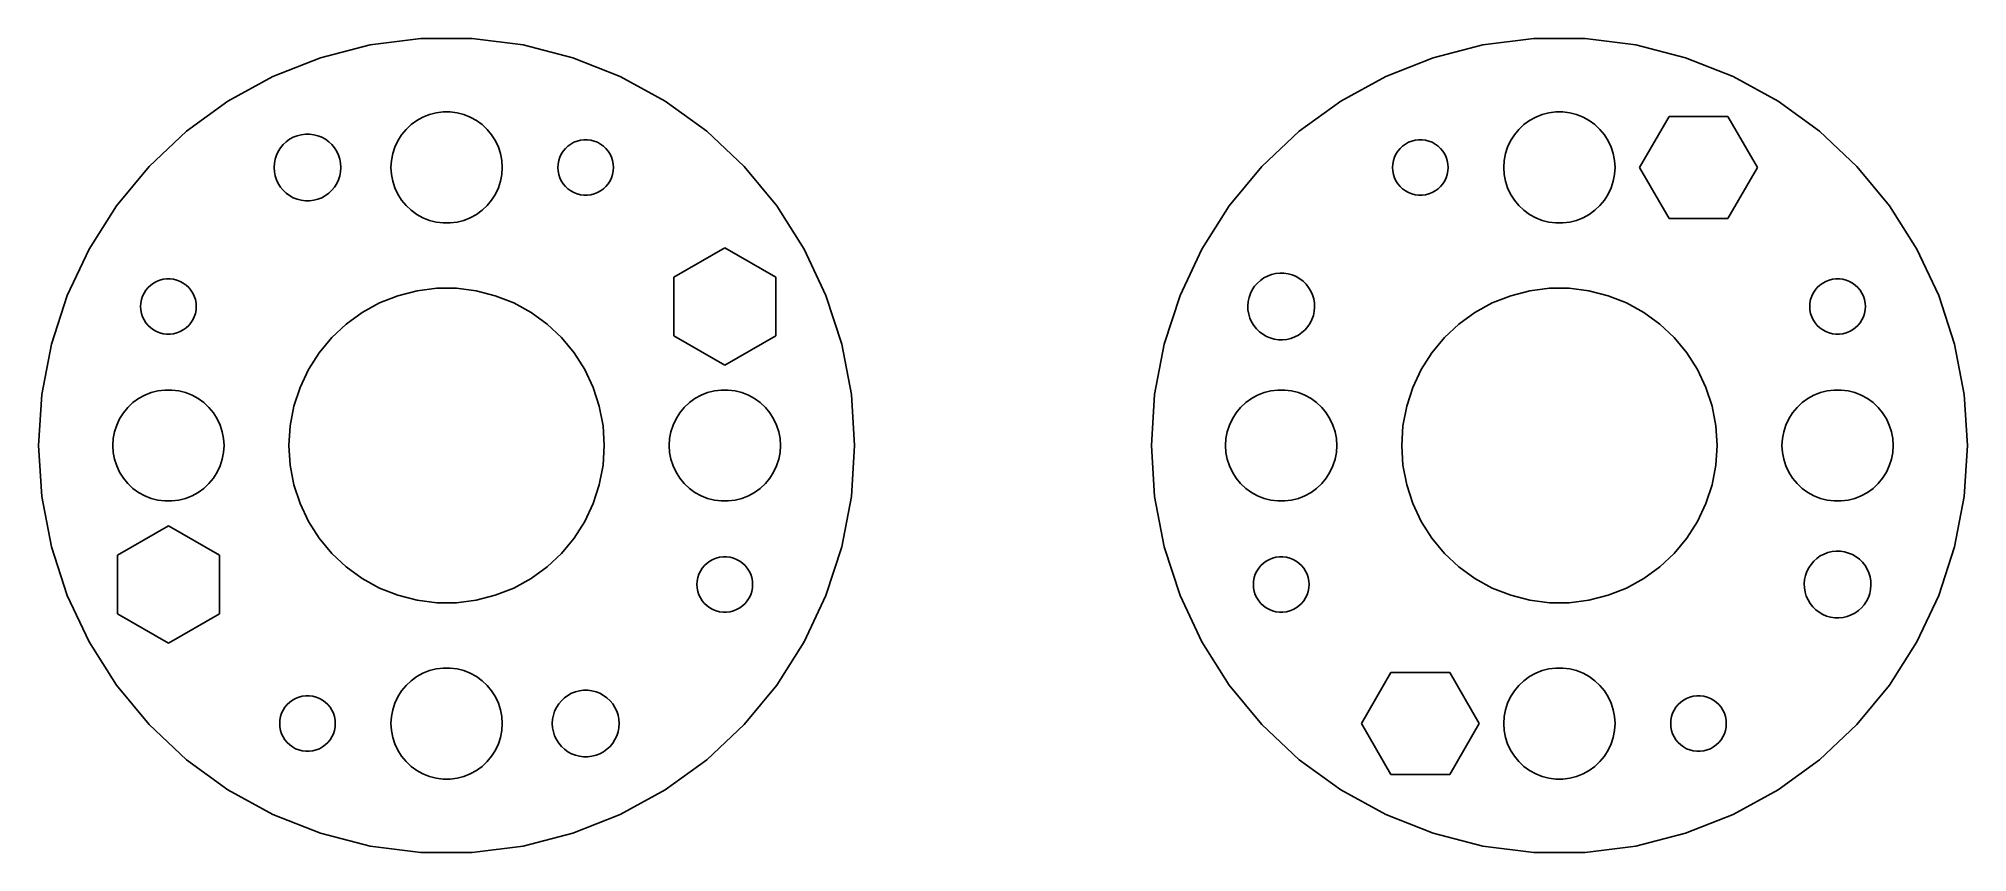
# Model space of a CAD drawing. Header units: metres. Extents: x -22 to 82, y -22 to 22.
import ezdxf

# ---------------------------------------------------------------- set-up
doc = ezdxf.new("R2010")
doc.units = ezdxf.units.M

msp = doc.modelspace()

# ---------------------------------------------------------------- linework, layer by layer
for p, q in [((-1.38138, 21.9566), (-4.12238, 21.6103)), ((1.38138, 21.9566), (-1.38138, 21.9566)), ((4.12238, 21.6103), (1.38138, 21.9566)), ((58.6186, 21.9566), (55.8776, 21.6103)), ((61.3814, 21.9566), (58.6186, 21.9566)), ((64.1224, 21.6103), (61.3814, 21.9566)), ((-6.79837, 20.9232), (-9.36714, 19.9062)), ((-4.12238, 21.6103), (-6.79837, 20.9232)), ((6.79837, 20.9232), (4.12238, 21.6103)), ((9.36714, 19.9062), (6.79837, 20.9232)), ((53.2016, 20.9232), (50.6329, 19.9062)), ((55.8776, 21.6103), (53.2016, 20.9232)), ((66.7984, 20.9232), (64.1224, 21.6103)), ((69.3671, 19.9062), (66.7984, 20.9232)), ((-9.36714, 19.9062), (-11.7882, 18.5752)), ((11.7882, 18.5752), (9.36714, 19.9062)), ((50.6329, 19.9062), (48.2118, 18.5752)), ((71.7882, 18.5752), (69.3671, 19.9062)), ((-11.7882, 18.5752), (-14.0233, 16.9513)), ((-1.60747, 17.533), (-1.27733, 17.7145)), ((-1.27733, 17.7145), (-0.927048, 17.8532)), ((-0.927048, 17.8532), (-0.562134, 17.9469)), ((-0.562134, 17.9469), (-0.18837, 17.9941)), ((-0.18837, 17.9941), (0.18837, 17.9941)), ((0.18837, 17.9941), (0.562134, 17.9469)), ((0.562134, 17.9469), (0.927048, 17.8532)), ((0.927048, 17.8532), (1.27733, 17.7145)), ((1.27733, 17.7145), (1.60747, 17.533)), ((14.0233, 16.9513), (11.7882, 18.5752)), ((48.2118, 18.5752), (45.9767, 16.9513)), ((58.3925, 17.533), (58.7227, 17.7145)), ((58.7227, 17.7145), (59.0729, 17.8532)), ((59.0729, 17.8532), (59.4379, 17.9469)), ((59.4379, 17.9469), (59.8116, 17.9941)), ((59.8116, 17.9941), (60.1884, 17.9941)), ((60.1884, 17.9941), (60.5621, 17.9469)), ((60.5621, 17.9469), (60.927, 17.8532)), ((60.927, 17.8532), (61.2773, 17.7145)), ((61.2773, 17.7145), (61.6075, 17.533)), ((64.3265, 15), (65.9133, 17.7483)), ((65.9133, 17.7483), (69.0867, 17.7483)), ((69.0867, 17.7483), (70.6735, 15)), ((74.0233, 16.9513), (71.7882, 18.5752)), ((-14.0233, 16.9513), (-16.0373, 15.06)), ((-8.26639, 16.6287), (-8.05623, 16.7119)), ((-8.05623, 16.7119), (-7.83728, 16.7681)), ((-7.83728, 16.7681), (-7.61302, 16.7964)), ((-7.61302, 16.7964), (-7.38696, 16.7964)), ((-7.38696, 16.7964), (-7.1627, 16.7681)), ((-7.1627, 16.7681), (-6.94376, 16.7119)), ((-6.94376, 16.7119), (-6.7336, 16.6287)), ((-2.62891, 16.4453), (-2.42705, 16.7634)), ((-2.42705, 16.7634), (-2.1869, 17.0536)), ((-2.1869, 17.0536), (-1.91226, 17.3115)), ((-1.91226, 17.3115), (-1.60747, 17.533)), ((1.60747, 17.533), (1.91226, 17.3115)), ((1.91226, 17.3115), (2.1869, 17.0536)), ((2.1869, 17.0536), (2.42705, 16.7634)), ((2.42705, 16.7634), (2.62891, 16.4453)), ((16.0373, 15.06), (14.0233, 16.9513)), ((45.9767, 16.9513), (43.9627, 15.06)), ((57.3711, 16.4453), (57.5729, 16.7634)), ((57.5729, 16.7634), (57.8131, 17.0536)), ((57.8131, 17.0536), (58.0877, 17.3115)), ((58.0877, 17.3115), (58.3925, 17.533)), ((61.6075, 17.533), (61.9123, 17.3115)), ((61.9123, 17.3115), (62.1869, 17.0536)), ((62.1869, 17.0536), (62.427, 16.7634)), ((62.427, 16.7634), (62.6289, 16.4453)), ((76.0373, 15.06), (74.0233, 16.9513)), ((-9.24344, 15.4476), (-9.17358, 15.6626)), ((-9.17358, 15.6626), (-9.07735, 15.8671)), ((-9.07735, 15.8671), (-8.95622, 16.058)), ((-8.95622, 16.058), (-8.81213, 16.2322)), ((-8.81213, 16.2322), (-8.64735, 16.3869)), ((-8.64735, 16.3869), (-8.46448, 16.5198)), ((-8.46448, 16.5198), (-8.26639, 16.6287)), ((-6.7336, 16.6287), (-6.53551, 16.5198)), ((-6.53551, 16.5198), (-6.35263, 16.3869)), ((-6.35263, 16.3869), (-6.18785, 16.2322)), ((-6.18785, 16.2322), (-6.04376, 16.058)), ((-6.04376, 16.058), (-5.92264, 15.8671)), ((-5.92264, 15.8671), (-5.8264, 15.6626)), ((-5.8264, 15.6626), (-5.75655, 15.4476)), ((-2.97633, 15.376), (-2.90575, 15.7461)), ((-2.90575, 15.7461), (-2.78932, 16.1044)), ((-2.78932, 16.1044), (-2.62891, 16.4453)), ((2.62891, 16.4453), (2.78932, 16.1044)), ((2.78932, 16.1044), (2.90575, 15.7461)), ((2.90575, 15.7461), (2.97633, 15.376)), ((6.10533, 15.5522), (6.18553, 15.7226)), ((6.18553, 15.7226), (6.28647, 15.8817)), ((6.28647, 15.8817), (6.40654, 16.0268)), ((6.40654, 16.0268), (6.54385, 16.1558)), ((6.54385, 16.1558), (6.69626, 16.2665)), ((6.69626, 16.2665), (6.86133, 16.3572)), ((6.86133, 16.3572), (7.03647, 16.4266)), ((7.03647, 16.4266), (7.21892, 16.4734)), ((7.21892, 16.4734), (7.40581, 16.497)), ((7.40581, 16.497), (7.59418, 16.497)), ((7.59418, 16.497), (7.78107, 16.4734)), ((7.78107, 16.4734), (7.96352, 16.4266)), ((7.96352, 16.4266), (8.13866, 16.3572)), ((8.13866, 16.3572), (8.30373, 16.2665)), ((8.30373, 16.2665), (8.45613, 16.1558)), ((8.45613, 16.1558), (8.59344, 16.0268)), ((8.59344, 16.0268), (8.71352, 15.8817)), ((8.71352, 15.8817), (8.81445, 15.7226)), ((8.81445, 15.7226), (8.89465, 15.5522)), ((51.1053, 15.5522), (51.1855, 15.7226)), ((51.1855, 15.7226), (51.2865, 15.8817)), ((51.2865, 15.8817), (51.4065, 16.0268)), ((51.4065, 16.0268), (51.5439, 16.1558)), ((51.5439, 16.1558), (51.6963, 16.2665)), ((51.6963, 16.2665), (51.8613, 16.3572)), ((51.8613, 16.3572), (52.0365, 16.4266)), ((52.0365, 16.4266), (52.2189, 16.4734)), ((52.2189, 16.4734), (52.4058, 16.497)), ((52.4058, 16.497), (52.5942, 16.497)), ((52.5942, 16.497), (52.7811, 16.4734)), ((52.7811, 16.4734), (52.9635, 16.4266)), ((52.9635, 16.4266), (53.1387, 16.3572)), ((53.1387, 16.3572), (53.3037, 16.2665)), ((53.3037, 16.2665), (53.4561, 16.1558)), ((53.4561, 16.1558), (53.5934, 16.0268)), ((53.5934, 16.0268), (53.7135, 15.8817)), ((53.7135, 15.8817), (53.8145, 15.7226)), ((53.8145, 15.7226), (53.8947, 15.5522)), ((57.0237, 15.376), (57.0942, 15.7461)), ((57.0942, 15.7461), (57.2107, 16.1044)), ((57.2107, 16.1044), (57.3711, 16.4453)), ((62.6289, 16.4453), (62.7893, 16.1044)), ((62.7893, 16.1044), (62.9057, 15.7461)), ((62.9057, 15.7461), (62.9763, 15.376)), ((-16.0373, 15.06), (-17.7984, 12.9313)), ((-9.29999, 15), (-9.2858, 15.2256)), ((-9.2858, 14.7744), (-9.29999, 15)), ((-9.2858, 15.2256), (-9.24344, 15.4476)), ((-9.24344, 14.5524), (-9.2858, 14.7744)), ((-5.75655, 15.4476), (-5.71419, 15.2256)), ((-5.71419, 14.7744), (-5.75655, 14.5524)), ((-5.71419, 15.2256), (-5.7, 15)), ((-5.7, 15), (-5.71419, 14.7744)), ((-3, 15), (-2.97633, 15.376)), ((-2.97633, 14.624), (-3, 15)), ((-2.90575, 14.2539), (-2.97633, 14.624)), ((2.97633, 14.624), (2.90575, 14.2539)), ((2.97633, 15.376), (3, 15)), ((3, 15), (2.97633, 14.624)), ((6, 15), (6.01183, 15.188)), ((6.01183, 14.812), (6, 15)), ((6.01183, 15.188), (6.04712, 15.373)), ((6.04712, 14.627), (6.01183, 14.812)), ((6.04712, 15.373), (6.10533, 15.5522)), ((6.10533, 14.4478), (6.04712, 14.627)), ((8.89465, 15.5522), (8.95287, 15.373)), ((8.95287, 14.627), (8.89465, 14.4478)), ((8.95287, 15.373), (8.98816, 15.188)), ((8.98816, 14.812), (8.95287, 14.627)), ((8.98816, 15.188), (9, 15)), ((9, 15), (8.98816, 14.812)), ((17.7984, 12.9313), (16.0373, 15.06)), ((43.9627, 15.06), (42.2016, 12.9313)), ((51, 15), (51.0118, 15.188)), ((51.0118, 14.812), (51, 15)), ((51.0118, 15.188), (51.0471, 15.373)), ((51.0471, 14.627), (51.0118, 14.812)), ((51.0471, 15.373), (51.1053, 15.5522)), ((51.1053, 14.4478), (51.0471, 14.627)), ((53.8947, 15.5522), (53.9529, 15.373)), ((53.9529, 14.627), (53.8947, 14.4478)), ((53.9529, 15.373), (53.9882, 15.188)), ((53.9882, 14.812), (53.9529, 14.627)), ((53.9882, 15.188), (54, 15)), ((54, 15), (53.9882, 14.812)), ((57, 15), (57.0237, 15.376)), ((57.0237, 14.624), (57, 15)), ((57.0942, 14.2539), (57.0237, 14.624)), ((62.9763, 14.624), (62.9057, 14.2539)), ((62.9763, 15.376), (63, 15)), ((63, 15), (62.9763, 14.624)), ((65.9133, 12.2517), (64.3265, 15)), ((70.6735, 15), (69.0867, 12.2517)), ((77.7984, 12.9313), (76.0373, 15.06)), ((-9.17358, 14.3374), (-9.24344, 14.5524)), ((-9.07735, 14.1328), (-9.17358, 14.3374)), ((-8.95622, 13.942), (-9.07735, 14.1328)), ((-8.81213, 13.7678), (-8.95622, 13.942)), ((-8.64735, 13.6131), (-8.81213, 13.7678)), ((-8.46448, 13.4802), (-8.64735, 13.6131)), ((-6.35263, 13.6131), (-6.53551, 13.4802)), ((-6.18785, 13.7678), (-6.35263, 13.6131)), ((-6.04376, 13.942), (-6.18785, 13.7678)), ((-5.92264, 14.1328), (-6.04376, 13.942)), ((-5.8264, 14.3374), (-5.92264, 14.1328)), ((-5.75655, 14.5524), (-5.8264, 14.3374)), ((-2.78932, 13.8956), (-2.90575, 14.2539)), ((-2.62891, 13.5547), (-2.78932, 13.8956)), ((-2.42705, 13.2366), (-2.62891, 13.5547)), ((2.62891, 13.5547), (2.42705, 13.2366)), ((2.78932, 13.8956), (2.62891, 13.5547)), ((2.90575, 14.2539), (2.78932, 13.8956)), ((6.18553, 14.2774), (6.10533, 14.4478)), ((6.28647, 14.1183), (6.18553, 14.2774)), ((6.40654, 13.9732), (6.28647, 14.1183)), ((6.54385, 13.8442), (6.40654, 13.9732)), ((6.69626, 13.7335), (6.54385, 13.8442)), ((6.86133, 13.6427), (6.69626, 13.7335)), ((7.03647, 13.5734), (6.86133, 13.6427)), ((7.21892, 13.5266), (7.03647, 13.5734)), ((7.40581, 13.5029), (7.21892, 13.5266)), ((7.78107, 13.5266), (7.59418, 13.5029)), ((7.96352, 13.5734), (7.78107, 13.5266)), ((8.13866, 13.6427), (7.96352, 13.5734)), ((8.30373, 13.7335), (8.13866, 13.6427)), ((8.45613, 13.8442), (8.30373, 13.7335)), ((8.59344, 13.9732), (8.45613, 13.8442)), ((8.71352, 14.1183), (8.59344, 13.9732)), ((8.81445, 14.2774), (8.71352, 14.1183)), ((8.89465, 14.4478), (8.81445, 14.2774)), ((51.1855, 14.2774), (51.1053, 14.4478)), ((51.2865, 14.1183), (51.1855, 14.2774)), ((51.4065, 13.9732), (51.2865, 14.1183)), ((51.5439, 13.8442), (51.4065, 13.9732)), ((51.6963, 13.7335), (51.5439, 13.8442)), ((51.8613, 13.6427), (51.6963, 13.7335)), ((52.0365, 13.5734), (51.8613, 13.6427)), ((52.2189, 13.5266), (52.0365, 13.5734)), ((52.4058, 13.5029), (52.2189, 13.5266)), ((52.7811, 13.5266), (52.5942, 13.5029)), ((52.9635, 13.5734), (52.7811, 13.5266)), ((53.1387, 13.6427), (52.9635, 13.5734)), ((53.3037, 13.7335), (53.1387, 13.6427)), ((53.4561, 13.8442), (53.3037, 13.7335)), ((53.5934, 13.9732), (53.4561, 13.8442)), ((53.7135, 14.1183), (53.5934, 13.9732)), ((53.8145, 14.2774), (53.7135, 14.1183)), ((53.8947, 14.4478), (53.8145, 14.2774)), ((57.2107, 13.8956), (57.0942, 14.2539)), ((57.3711, 13.5547), (57.2107, 13.8956)), ((57.5729, 13.2366), (57.3711, 13.5547)), ((62.6289, 13.5547), (62.427, 13.2366)), ((62.7893, 13.8956), (62.6289, 13.5547)), ((62.9057, 14.2539), (62.7893, 13.8956)), ((-17.7984, 12.9313), (-19.2787, 10.5986)), ((-8.26639, 13.3713), (-8.46448, 13.4802)), ((-8.05623, 13.2881), (-8.26639, 13.3713)), ((-7.83728, 13.2319), (-8.05623, 13.2881)), ((-7.61302, 13.2036), (-7.83728, 13.2319)), ((-7.38696, 13.2036), (-7.61302, 13.2036)), ((-7.1627, 13.2319), (-7.38696, 13.2036)), ((-6.94376, 13.2881), (-7.1627, 13.2319)), ((-6.7336, 13.3713), (-6.94376, 13.2881)), ((-6.53551, 13.4802), (-6.7336, 13.3713)), ((-2.1869, 12.9464), (-2.42705, 13.2366)), ((-1.91226, 12.6884), (-2.1869, 12.9464)), ((-1.60747, 12.467), (-1.91226, 12.6884)), ((1.91226, 12.6884), (1.60747, 12.467)), ((2.1869, 12.9464), (1.91226, 12.6884)), ((2.42705, 13.2366), (2.1869, 12.9464)), ((7.59418, 13.5029), (7.40581, 13.5029)), ((19.2787, 10.5986), (17.7984, 12.9313)), ((42.2016, 12.9313), (40.7213, 10.5986)), ((52.5942, 13.5029), (52.4058, 13.5029)), ((57.8131, 12.9464), (57.5729, 13.2366)), ((58.0877, 12.6884), (57.8131, 12.9464)), ((58.3925, 12.467), (58.0877, 12.6884)), ((61.9123, 12.6884), (61.6075, 12.467)), ((62.1869, 12.9464), (61.9123, 12.6884)), ((62.427, 13.2366), (62.1869, 12.9464)), ((79.2787, 10.5986), (77.7984, 12.9313)), ((-1.27733, 12.2855), (-1.60747, 12.467)), ((-0.927048, 12.1468), (-1.27733, 12.2855)), ((-0.562134, 12.0531), (-0.927048, 12.1468)), ((-0.18837, 12.0059), (-0.562134, 12.0531)), ((0.18837, 12.0059), (-0.18837, 12.0059)), ((0.562134, 12.0531), (0.18837, 12.0059)), ((0.927048, 12.1468), (0.562134, 12.0531)), ((1.27733, 12.2855), (0.927048, 12.1468)), ((1.60747, 12.467), (1.27733, 12.2855)), ((58.7227, 12.2855), (58.3925, 12.467)), ((59.0729, 12.1468), (58.7227, 12.2855)), ((59.4379, 12.0531), (59.0729, 12.1468)), ((59.8116, 12.0059), (59.4379, 12.0531)), ((60.1884, 12.0059), (59.8116, 12.0059)), ((60.5621, 12.0531), (60.1884, 12.0059)), ((60.927, 12.1468), (60.5621, 12.0531)), ((61.2773, 12.2855), (60.927, 12.1468)), ((61.6075, 12.467), (61.2773, 12.2855)), ((69.0867, 12.2517), (65.9133, 12.2517)), ((-19.2787, 10.5986), (-20.4551, 8.09874)), ((12.2517, 9.08673), (15, 10.6735)), ((15, 10.6735), (17.7483, 9.08675)), ((20.4551, 8.09874), (19.2787, 10.5986)), ((40.7213, 10.5986), (39.5449, 8.09874)), ((80.4551, 8.09874), (79.2787, 10.5986)), ((-16.3145, 8.22263), (-16.2135, 8.38167)), ((-16.2135, 8.38167), (-16.0934, 8.52681)), ((-16.0934, 8.52681), (-15.9561, 8.65576)), ((-15.9561, 8.65576), (-15.8037, 8.76648)), ((-15.8037, 8.76648), (-15.6387, 8.85724)), ((-15.6387, 8.85724), (-15.4635, 8.92657)), ((-15.4635, 8.92657), (-15.2811, 8.97342)), ((-15.2811, 8.97342), (-15.0942, 8.99704)), ((-15.0942, 8.99704), (-14.9058, 8.99704)), ((-14.9058, 8.99704), (-14.7189, 8.97342)), ((-14.7189, 8.97342), (-14.5365, 8.92657)), ((-14.5365, 8.92657), (-14.3613, 8.85724)), ((-14.3613, 8.85724), (-14.1963, 8.76648)), ((-14.1963, 8.76648), (-14.0439, 8.65576)), ((-14.0439, 8.65576), (-13.9065, 8.52681)), ((-13.9065, 8.52681), (-13.7865, 8.38167)), ((-13.7865, 8.38167), (-13.6855, 8.22263)), ((-2.62663, 8.08397), (-1.59273, 8.34944)), ((-1.59273, 8.34944), (-0.533707, 8.48322)), ((-0.533707, 8.48322), (0.533707, 8.48322)), ((0.533707, 8.48322), (1.59273, 8.34944)), ((1.59273, 8.34944), (2.62663, 8.08397)), ((12.2517, 5.91325), (12.2517, 9.08673)), ((17.7483, 9.08675), (17.7483, 5.91325)), ((43.3406, 8.19753), (43.4411, 8.39999)), ((43.4411, 8.39999), (43.5662, 8.58827)), ((43.5662, 8.58827), (43.7139, 8.75938)), ((43.7139, 8.75938), (43.8819, 8.91064)), ((43.8819, 8.91064), (44.0676, 9.03964)), ((44.0676, 9.03964), (44.2679, 9.14438)), ((44.2679, 9.14438), (44.4797, 9.22318)), ((44.4797, 9.22318), (44.6998, 9.27478)), ((44.6998, 9.27478), (44.9246, 9.29842)), ((44.9246, 9.29842), (45.1506, 9.29369)), ((45.1506, 9.29369), (45.3742, 9.26067)), ((45.3742, 9.26067), (45.5919, 9.19987)), ((45.5919, 9.19987), (45.8003, 9.11227)), ((45.8003, 9.11227), (45.9961, 8.99925)), ((45.9961, 8.99925), (46.1761, 8.86258)), ((46.1761, 8.86258), (46.3377, 8.70442)), ((46.3377, 8.70442), (46.4781, 8.52728)), ((46.4781, 8.52728), (46.5952, 8.33392)), ((46.5952, 8.33392), (46.6871, 8.12743)), ((57.3734, 8.08397), (58.4073, 8.34944)), ((58.4073, 8.34944), (59.4663, 8.48322)), ((59.4663, 8.48322), (60.5337, 8.48322)), ((60.5337, 8.48322), (61.5927, 8.34944)), ((61.5927, 8.34944), (62.6266, 8.08397)), ((73.6855, 8.22263), (73.7865, 8.38167)), ((73.7865, 8.38167), (73.9065, 8.52681)), ((73.9065, 8.52681), (74.0439, 8.65576)), ((74.0439, 8.65576), (74.1963, 8.76648)), ((74.1963, 8.76648), (74.3613, 8.85724)), ((74.3613, 8.85724), (74.5365, 8.92657)), ((74.5365, 8.92657), (74.7189, 8.97342)), ((74.7189, 8.97342), (74.9058, 8.99704)), ((74.9058, 8.99704), (75.0942, 8.99704)), ((75.0942, 8.99704), (75.2811, 8.97342)), ((75.2811, 8.97342), (75.4635, 8.92657)), ((75.4635, 8.92657), (75.6387, 8.85724)), ((75.6387, 8.85724), (75.8037, 8.76648)), ((75.8037, 8.76648), (75.9561, 8.65576)), ((75.9561, 8.65576), (76.0934, 8.52681)), ((76.0934, 8.52681), (76.2135, 8.38167)), ((76.2135, 8.38167), (76.3145, 8.22263)), ((-20.4551, 8.09874), (-21.3088, 5.47118)), ((-16.5, 7.5), (-16.4882, 7.68799)), ((-16.4882, 7.312), (-16.5, 7.5)), ((-16.4882, 7.68799), (-16.4529, 7.87303)), ((-16.4529, 7.12695), (-16.4882, 7.312)), ((-16.4529, 7.87303), (-16.3947, 8.05219)), ((-16.3947, 8.05219), (-16.3145, 8.22263)), ((-13.6855, 8.22263), (-13.6053, 8.05219)), ((-13.6053, 8.05219), (-13.5471, 7.87303)), ((-13.5471, 7.87303), (-13.5118, 7.68799)), ((-13.5118, 7.312), (-13.5471, 7.12695)), ((-13.5118, 7.68799), (-13.5, 7.5)), ((-13.5, 7.5), (-13.5118, 7.312)), ((-4.55452, 7.17677), (-3.61911, 7.69102)), ((-3.61911, 7.69102), (-2.62663, 8.08397)), ((2.62663, 8.08397), (3.61911, 7.69102)), ((3.61911, 7.69102), (4.55452, 7.17677)), ((21.3088, 5.47118), (20.4551, 8.09874)), ((39.5449, 8.09874), (38.6912, 5.47118)), ((43.2004, 7.53769), (43.2193, 7.76294)), ((43.2099, 7.31184), (43.2004, 7.53769)), ((43.2476, 7.08896), (43.2099, 7.31184)), ((43.2193, 7.76294), (43.2663, 7.98405)), ((43.2663, 7.98405), (43.3406, 8.19753)), ((46.6871, 8.12743), (46.7524, 7.91103)), ((46.7524, 7.91103), (46.7901, 7.68814)), ((46.7996, 7.4623), (46.7807, 7.23705)), ((46.7901, 7.68814), (46.7996, 7.4623)), ((55.4455, 7.17677), (56.3809, 7.69102)), ((56.3809, 7.69102), (57.3734, 8.08397)), ((62.6266, 8.08397), (63.6191, 7.69102)), ((63.6191, 7.69102), (64.5545, 7.17677)), ((73.5, 7.5), (73.5118, 7.68799)), ((73.5118, 7.312), (73.5, 7.5)), ((73.5118, 7.68799), (73.5471, 7.87303)), ((73.5471, 7.12695), (73.5118, 7.312)), ((73.5471, 7.87303), (73.6053, 8.05219)), ((73.6053, 8.05219), (73.6855, 8.22263)), ((76.3145, 8.22263), (76.3947, 8.05219)), ((76.3947, 8.05219), (76.4529, 7.87303)), ((76.4529, 7.87303), (76.4882, 7.68799)), ((76.4882, 7.312), (76.4529, 7.12695)), ((76.4882, 7.68799), (76.5, 7.5)), ((76.5, 7.5), (76.4882, 7.312)), ((81.3088, 5.47118), (80.4551, 8.09874)), ((-16.3947, 6.9478), (-16.4529, 7.12695)), ((-16.3145, 6.77736), (-16.3947, 6.9478)), ((-16.2135, 6.61832), (-16.3145, 6.77736)), ((-16.0934, 6.47318), (-16.2135, 6.61832)), ((-15.9561, 6.34422), (-16.0934, 6.47318)), ((-15.8037, 6.23351), (-15.9561, 6.34422)), ((-14.0439, 6.34422), (-14.1963, 6.23351)), ((-13.9065, 6.47318), (-14.0439, 6.34422)), ((-13.7865, 6.61832), (-13.9065, 6.47318)), ((-13.6855, 6.77736), (-13.7865, 6.61832)), ((-13.6053, 6.9478), (-13.6855, 6.77736)), ((-13.5471, 7.12695), (-13.6053, 6.9478)), ((-6.19623, 5.81865), (-5.41809, 6.54936)), ((-5.41809, 6.54936), (-4.55452, 7.17677)), ((4.55452, 7.17677), (5.41809, 6.54936)), ((5.41809, 6.54936), (6.19623, 5.81865)), ((43.3129, 6.87256), (43.2476, 7.08896)), ((43.4048, 6.66606), (43.3129, 6.87256)), ((43.5219, 6.4727), (43.4048, 6.66606)), ((43.6623, 6.29556), (43.5219, 6.4727)), ((43.8238, 6.13741), (43.6623, 6.29556)), ((46.286, 6.2406), (46.1181, 6.08934)), ((46.4337, 6.41171), (46.286, 6.2406)), ((46.5588, 6.59999), (46.4337, 6.41171)), ((46.6593, 6.80246), (46.5588, 6.59999)), ((46.7337, 7.01593), (46.6593, 6.80246)), ((46.7807, 7.23705), (46.7337, 7.01593)), ((53.8038, 5.81865), (54.5819, 6.54936)), ((54.5819, 6.54936), (55.4455, 7.17677)), ((64.5545, 7.17677), (65.4181, 6.54936)), ((65.4181, 6.54936), (66.1962, 5.81865)), ((73.6053, 6.9478), (73.5471, 7.12695)), ((73.6855, 6.77736), (73.6053, 6.9478)), ((73.7865, 6.61832), (73.6855, 6.77736)), ((73.9065, 6.47318), (73.7865, 6.61832)), ((74.0439, 6.34422), (73.9065, 6.47318)), ((74.1963, 6.23351), (74.0439, 6.34422)), ((75.9561, 6.34422), (75.8037, 6.23351)), ((76.0934, 6.47318), (75.9561, 6.34422)), ((76.2135, 6.61832), (76.0934, 6.47318)), ((76.3145, 6.77736), (76.2135, 6.61832)), ((76.3947, 6.9478), (76.3145, 6.77736)), ((76.4529, 7.12695), (76.3947, 6.9478)), ((-21.3088, 5.47118), (-21.8265, 2.75732)), ((-15.6387, 6.14275), (-15.8037, 6.23351)), ((-15.4635, 6.07341), (-15.6387, 6.14275)), ((-15.2811, 6.02657), (-15.4635, 6.07341)), ((-15.0942, 6.00294), (-15.2811, 6.02657)), ((-14.9058, 6.00294), (-15.0942, 6.00294)), ((-14.7189, 6.02657), (-14.9058, 6.00294)), ((-14.5365, 6.07341), (-14.7189, 6.02657)), ((-14.3613, 6.14275), (-14.5365, 6.07341)), ((-14.1963, 6.23351), (-14.3613, 6.14275)), ((-6.87663, 4.99617), (-6.19623, 5.81865)), ((6.19623, 5.81865), (6.87663, 4.99617)), ((15, 4.32651), (12.2517, 5.91325)), ((17.7483, 5.91325), (15, 4.32651)), ((21.8265, 2.75732), (21.3088, 5.47118)), ((38.6912, 5.47118), (38.1735, 2.75732)), ((44.0039, 6.00073), (43.8238, 6.13741)), ((44.1996, 5.88771), (44.0039, 6.00073)), ((44.408, 5.80011), (44.1996, 5.88771)), ((44.6257, 5.73933), (44.408, 5.80011)), ((44.8494, 5.7063), (44.6257, 5.73933)), ((45.0754, 5.70157), (44.8494, 5.7063)), ((45.3002, 5.7252), (45.0754, 5.70157)), ((45.5202, 5.77682), (45.3002, 5.7252)), ((45.7321, 5.85561), (45.5202, 5.77682)), ((45.9324, 5.96034), (45.7321, 5.85561)), ((46.1181, 6.08934), (45.9324, 5.96034)), ((53.1234, 4.99617), (53.8038, 5.81865)), ((66.1962, 5.81865), (66.8766, 4.99617)), ((74.3613, 6.14275), (74.1963, 6.23351)), ((74.5365, 6.07341), (74.3613, 6.14275)), ((74.7189, 6.02657), (74.5365, 6.07341)), ((74.9058, 6.00294), (74.7189, 6.02657)), ((75.0942, 6.00294), (74.9058, 6.00294)), ((75.2811, 6.02657), (75.0942, 6.00294)), ((75.4635, 6.07341), (75.2811, 6.02657)), ((75.6387, 6.14275), (75.4635, 6.07341)), ((75.8037, 6.23351), (75.6387, 6.14275)), ((81.8265, 2.75732), (81.3088, 5.47118)), ((-7.44859, 4.09489), (-6.87663, 4.99617)), ((6.87663, 4.99617), (7.44859, 4.09489)), ((52.5514, 4.09489), (53.1234, 4.99617)), ((66.8766, 4.99617), (67.4486, 4.09489)), ((-8.23296, 2.11386), (-7.90309, 3.12904)), ((-7.90309, 3.12904), (-7.44859, 4.09489)), ((7.44859, 4.09489), (7.90309, 3.12904)), ((7.90309, 3.12904), (8.23296, 2.11386)), ((51.767, 2.11386), (52.0969, 3.12904)), ((52.0969, 3.12904), (52.5514, 4.09489)), ((67.4486, 4.09489), (67.9031, 3.12904)), ((67.9031, 3.12904), (68.233, 2.11386)), ((-21.8265, 2.75732), (-22, 0)), ((-17.1869, 2.05363), (-16.9123, 2.31154)), ((-16.9123, 2.31154), (-16.6075, 2.53297)), ((-16.6075, 2.53297), (-16.2773, 2.71448)), ((-16.2773, 2.71448), (-15.927, 2.85316)), ((-15.927, 2.85316), (-15.5621, 2.94685)), ((-15.5621, 2.94685), (-15.1884, 2.99408)), ((-15.1884, 2.99408), (-14.8116, 2.99408)), ((-14.8116, 2.99408), (-14.4379, 2.94685)), ((-14.4379, 2.94685), (-14.0729, 2.85316)), ((-14.0729, 2.85316), (-13.7227, 2.71448)), ((-13.7227, 2.71448), (-13.3925, 2.53297)), ((-13.3925, 2.53297), (-13.0877, 2.31154)), ((-13.0877, 2.31154), (-12.8131, 2.05363)), ((-8.43297, 1.06532), (-8.23296, 2.11386)), ((8.23296, 2.11386), (8.43297, 1.06532)), ((12.8131, 2.05363), (13.0877, 2.31154)), ((13.0877, 2.31154), (13.3925, 2.53297)), ((13.3925, 2.53297), (13.7227, 2.71448)), ((13.7227, 2.71448), (14.0729, 2.85316)), ((14.0729, 2.85316), (14.4379, 2.94685)), ((14.4379, 2.94685), (14.8116, 2.99408)), ((14.8116, 2.99408), (15.1884, 2.99408)), ((15.1884, 2.99408), (15.5621, 2.94685)), ((15.5621, 2.94685), (15.927, 2.85316)), ((15.927, 2.85316), (16.2773, 2.71448)), ((16.2773, 2.71448), (16.6075, 2.53297)), ((16.6075, 2.53297), (16.9123, 2.31154)), ((16.9123, 2.31154), (17.1869, 2.05363)), ((22, 0), (21.8265, 2.75732)), ((38.1735, 2.75732), (38, 0)), ((42.8131, 2.05363), (43.0877, 2.31154)), ((43.0877, 2.31154), (43.3925, 2.53297)), ((43.3925, 2.53297), (43.7227, 2.71448)), ((43.7227, 2.71448), (44.0729, 2.85316)), ((44.0729, 2.85316), (44.4379, 2.94685)), ((44.4379, 2.94685), (44.8116, 2.99408)), ((44.8116, 2.99408), (45.1884, 2.99408)), ((45.1884, 2.99408), (45.5621, 2.94685)), ((45.5621, 2.94685), (45.927, 2.85316)), ((45.927, 2.85316), (46.2773, 2.71448)), ((46.2773, 2.71448), (46.6075, 2.53297)), ((46.6075, 2.53297), (46.9123, 2.31154)), ((46.9123, 2.31154), (47.1869, 2.05363)), ((51.567, 1.06532), (51.767, 2.11386)), ((68.233, 2.11386), (68.433, 1.06532)), ((72.8131, 2.05363), (73.0877, 2.31154)), ((73.0877, 2.31154), (73.3925, 2.53297)), ((73.3925, 2.53297), (73.7227, 2.71448)), ((73.7227, 2.71448), (74.073, 2.85316)), ((74.073, 2.85316), (74.4379, 2.94685)), ((74.4379, 2.94685), (74.8116, 2.99408)), ((74.8116, 2.99408), (75.1884, 2.99408)), ((75.1884, 2.99408), (75.5621, 2.94685)), ((75.5621, 2.94685), (75.927, 2.85316)), ((75.927, 2.85316), (76.2773, 2.71448)), ((76.2773, 2.71448), (76.6075, 2.53297)), ((76.6075, 2.53297), (76.9123, 2.31154)), ((76.9123, 2.31154), (77.1869, 2.05363)), ((82, 0), (81.8265, 2.75732)), ((-17.9057, 0.746063), (-17.7893, 1.10437)), ((-17.7893, 1.10437), (-17.6289, 1.44525)), ((-17.6289, 1.44525), (-17.427, 1.76335)), ((-17.427, 1.76335), (-17.1869, 2.05363)), ((-12.8131, 2.05363), (-12.5729, 1.76335)), ((-12.5729, 1.76335), (-12.3711, 1.44525)), ((-12.3711, 1.44525), (-12.2107, 1.10437)), ((-12.2107, 1.10437), (-12.0942, 0.746063)), ((-8.5, 0), (-8.43297, 1.06532)), ((8.43297, 1.06532), (8.5, 0)), ((12.0942, 0.746063), (12.2107, 1.10437)), ((12.2107, 1.10437), (12.3711, 1.44525)), ((12.3711, 1.44525), (12.5729, 1.76335)), ((12.5729, 1.76335), (12.8131, 2.05363)), ((17.1869, 2.05363), (17.427, 1.76335)), ((17.427, 1.76335), (17.6289, 1.44525)), ((17.6289, 1.44525), (17.7893, 1.10437)), ((17.7893, 1.10437), (17.9057, 0.746063)), ((42.0942, 0.746063), (42.2107, 1.10437)), ((42.2107, 1.10437), (42.3711, 1.44525)), ((42.3711, 1.44525), (42.5729, 1.76335)), ((42.5729, 1.76335), (42.8131, 2.05363)), ((47.1869, 2.05363), (47.427, 1.76335)), ((47.427, 1.76335), (47.6289, 1.44525)), ((47.6289, 1.44525), (47.7893, 1.10437)), ((47.7893, 1.10437), (47.9057, 0.746063)), ((51.5, 0), (51.567, 1.06532)), ((68.433, 1.06532), (68.5, 0)), ((72.0943, 0.746063), (72.2107, 1.10437)), ((72.2107, 1.10437), (72.3711, 1.44525)), ((72.3711, 1.44525), (72.573, 1.76335)), ((72.573, 1.76335), (72.8131, 2.05363)), ((77.1869, 2.05363), (77.427, 1.76335)), ((77.427, 1.76335), (77.6289, 1.44525)), ((77.6289, 1.44525), (77.7893, 1.10437)), ((77.7893, 1.10437), (77.9057, 0.746063)), ((-22, 0), (-21.8265, -2.75732)), ((-18, 0), (-17.9763, 0.375992)), ((-17.9763, -0.375992), (-18, 0)), ((-17.9763, 0.375992), (-17.9057, 0.746063)), ((-12.0942, 0.746063), (-12.0237, 0.375992)), ((-12.0237, 0.375992), (-12, 0)), ((-12, 0), (-12.0237, -0.375992)), ((-8.43297, -1.06532), (-8.5, 0)), ((8.5, 0), (8.43297, -1.06532)), ((12, 0), (12.0237, 0.375992)), ((12.0237, -0.375992), (12, 0)), ((12.0237, 0.375992), (12.0942, 0.746063)), ((17.9057, 0.746063), (17.9763, 0.375992)), ((17.9763, 0.375992), (18, 0)), ((18, 0), (17.9763, -0.375992)), ((21.8265, -2.75732), (22, 0)), ((38, 0), (38.1735, -2.75732)), ((42, 0), (42.0237, 0.375992)), ((42.0237, -0.375992), (42, 0)), ((42.0237, 0.375992), (42.0942, 0.746063)), ((47.9057, 0.746063), (47.9763, 0.375992)), ((47.9763, 0.375992), (48, 0)), ((48, 0), (47.9763, -0.375992)), ((51.567, -1.06532), (51.5, 0)), ((68.5, 0), (68.433, -1.06532)), ((72, 0), (72.0237, 0.375992)), ((72.0237, -0.375992), (72, 0)), ((72.0237, 0.375992), (72.0943, 0.746063)), ((77.9057, 0.746063), (77.9763, 0.375992)), ((77.9763, 0.375992), (78, 0)), ((78, 0), (77.9763, -0.375992)), ((81.8265, -2.75732), (82, 0)), ((-17.9057, -0.746063), (-17.9763, -0.375992)), ((-17.7893, -1.10437), (-17.9057, -0.746063)), ((-12.0942, -0.746063), (-12.2107, -1.10437)), ((-12.0237, -0.375992), (-12.0942, -0.746063)), ((12.0942, -0.746063), (12.0237, -0.375992)), ((12.2107, -1.10437), (12.0942, -0.746063)), ((17.9057, -0.746063), (17.7893, -1.10437)), ((17.9763, -0.375992), (17.9057, -0.746063)), ((42.0942, -0.746063), (42.0237, -0.375992)), ((42.2107, -1.10437), (42.0942, -0.746063)), ((47.9057, -0.746063), (47.7893, -1.10437)), ((47.9763, -0.375992), (47.9057, -0.746063)), ((72.0943, -0.746063), (72.0237, -0.375992)), ((72.2107, -1.10437), (72.0943, -0.746063)), ((77.9057, -0.746063), (77.7893, -1.10437)), ((77.9763, -0.375992), (77.9057, -0.746063)), ((-17.6289, -1.44525), (-17.7893, -1.10437)), ((-17.427, -1.76335), (-17.6289, -1.44525)), ((-17.1869, -2.05363), (-17.427, -1.76335)), ((-16.9123, -2.31154), (-17.1869, -2.05363)), ((-12.8131, -2.05363), (-13.0877, -2.31154)), ((-12.5729, -1.76335), (-12.8131, -2.05363)), ((-12.3711, -1.44525), (-12.5729, -1.76335)), ((-12.2107, -1.10437), (-12.3711, -1.44525)), ((-8.23296, -2.11386), (-8.43297, -1.06532)), ((8.43297, -1.06532), (8.23296, -2.11386)), ((12.3711, -1.44525), (12.2107, -1.10437)), ((12.5729, -1.76335), (12.3711, -1.44525)), ((12.8131, -2.05363), (12.5729, -1.76335)), ((13.0877, -2.31154), (12.8131, -2.05363)), ((17.1869, -2.05363), (16.9123, -2.31154)), ((17.427, -1.76335), (17.1869, -2.05363)), ((17.6289, -1.44525), (17.427, -1.76335)), ((17.7893, -1.10437), (17.6289, -1.44525)), ((42.3711, -1.44525), (42.2107, -1.10437)), ((42.5729, -1.76335), (42.3711, -1.44525)), ((42.8131, -2.05363), (42.5729, -1.76335)), ((43.0877, -2.31154), (42.8131, -2.05363)), ((47.1869, -2.05363), (46.9123, -2.31154)), ((47.427, -1.76335), (47.1869, -2.05363)), ((47.6289, -1.44525), (47.427, -1.76335)), ((47.7893, -1.10437), (47.6289, -1.44525)), ((51.767, -2.11386), (51.567, -1.06532)), ((68.433, -1.06532), (68.233, -2.11386)), ((72.3711, -1.44525), (72.2107, -1.10437)), ((72.573, -1.76335), (72.3711, -1.44525)), ((72.8131, -2.05363), (72.573, -1.76335)), ((73.0877, -2.31154), (72.8131, -2.05363)), ((77.1869, -2.05363), (76.9123, -2.31154)), ((77.427, -1.76335), (77.1869, -2.05363)), ((77.6289, -1.44525), (77.427, -1.76335)), ((77.7893, -1.10437), (77.6289, -1.44525)), ((-21.8265, -2.75732), (-21.3088, -5.47118)), ((-16.6075, -2.53297), (-16.9123, -2.31154)), ((-16.2773, -2.71448), (-16.6075, -2.53297)), ((-15.927, -2.85316), (-16.2773, -2.71448)), ((-15.5621, -2.94685), (-15.927, -2.85316)), ((-15.1884, -2.99408), (-15.5621, -2.94685)), ((-14.8116, -2.99408), (-15.1884, -2.99408)), ((-14.4379, -2.94685), (-14.8116, -2.99408)), ((-14.0729, -2.85316), (-14.4379, -2.94685)), ((-13.7227, -2.71448), (-14.0729, -2.85316)), ((-13.3925, -2.53297), (-13.7227, -2.71448)), ((-13.0877, -2.31154), (-13.3925, -2.53297)), ((-7.90309, -3.12904), (-8.23296, -2.11386)), ((8.23296, -2.11386), (7.90309, -3.12904)), ((13.3925, -2.53297), (13.0877, -2.31154)), ((13.7227, -2.71448), (13.3925, -2.53297)), ((14.0729, -2.85316), (13.7227, -2.71448)), ((14.4379, -2.94685), (14.0729, -2.85316)), ((14.8116, -2.99408), (14.4379, -2.94685)), ((15.1884, -2.99408), (14.8116, -2.99408)), ((15.5621, -2.94685), (15.1884, -2.99408)), ((15.927, -2.85316), (15.5621, -2.94685)), ((16.2773, -2.71448), (15.927, -2.85316)), ((16.6075, -2.53297), (16.2773, -2.71448)), ((16.9123, -2.31154), (16.6075, -2.53297)), ((21.3088, -5.47118), (21.8265, -2.75732)), ((38.1735, -2.75732), (38.6912, -5.47118)), ((43.3925, -2.53297), (43.0877, -2.31154)), ((43.7227, -2.71448), (43.3925, -2.53297)), ((44.0729, -2.85316), (43.7227, -2.71448)), ((44.4379, -2.94685), (44.0729, -2.85316)), ((44.8116, -2.99408), (44.4379, -2.94685)), ((45.1884, -2.99408), (44.8116, -2.99408)), ((45.5621, -2.94685), (45.1884, -2.99408)), ((45.927, -2.85316), (45.5621, -2.94685)), ((46.2773, -2.71448), (45.927, -2.85316)), ((46.6075, -2.53297), (46.2773, -2.71448)), ((46.9123, -2.31154), (46.6075, -2.53297)), ((52.0969, -3.12904), (51.767, -2.11386)), ((68.233, -2.11386), (67.9031, -3.12904)), ((73.3925, -2.53297), (73.0877, -2.31154)), ((73.7227, -2.71448), (73.3925, -2.53297)), ((74.073, -2.85316), (73.7227, -2.71448)), ((74.4379, -2.94685), (74.073, -2.85316)), ((74.8116, -2.99408), (74.4379, -2.94685)), ((75.1884, -2.99408), (74.8116, -2.99408)), ((75.5621, -2.94685), (75.1884, -2.99408)), ((75.927, -2.85316), (75.5621, -2.94685)), ((76.2773, -2.71448), (75.927, -2.85316)), ((76.6075, -2.53297), (76.2773, -2.71448)), ((76.9123, -2.31154), (76.6075, -2.53297)), ((81.3088, -5.47118), (81.8265, -2.75732)), ((-7.44859, -4.09489), (-7.90309, -3.12904)), ((-6.87663, -4.99617), (-7.44859, -4.09489)), ((7.44859, -4.09489), (6.87663, -4.99617)), ((7.90309, -3.12904), (7.44859, -4.09489)), ((52.5514, -4.09489), (52.0969, -3.12904)), ((53.1234, -4.99617), (52.5514, -4.09489)), ((67.4486, -4.09489), (66.8766, -4.99617)), ((67.9031, -3.12904), (67.4486, -4.09489)), ((-17.7483, -5.91325), (-15, -4.32651)), ((-15, -4.32651), (-12.2517, -5.91325)), ((-6.19623, -5.81865), (-6.87663, -4.99617)), ((6.87663, -4.99617), (6.19623, -5.81865)), ((53.8038, -5.81865), (53.1234, -4.99617)), ((66.8766, -4.99617), (66.1962, -5.81865)), ((-21.3088, -5.47118), (-20.4551, -8.09874)), ((-17.7483, -9.08675), (-17.7483, -5.91325)), ((-12.2517, -5.91325), (-12.2517, -9.08673)), ((-5.41809, -6.54936), (-6.19623, -5.81865)), ((6.19623, -5.81865), (5.41809, -6.54936)), ((14.0439, -6.34422), (14.1963, -6.23351)), ((14.1963, -6.23351), (14.3613, -6.14275)), ((14.3613, -6.14275), (14.5365, -6.07341)), ((14.5365, -6.07341), (14.7189, -6.02657)), ((14.7189, -6.02657), (14.9058, -6.00294)), ((14.9058, -6.00294), (15.0942, -6.00294)), ((15.0942, -6.00294), (15.2811, -6.02657)), ((15.2811, -6.02657), (15.4635, -6.07341)), ((15.4635, -6.07341), (15.6387, -6.14275)), ((15.6387, -6.14275), (15.8037, -6.23351)), ((15.8037, -6.23351), (15.9561, -6.34422)), ((20.4551, -8.09874), (21.3088, -5.47118)), ((38.6912, -5.47118), (39.5449, -8.09874)), ((44.0439, -6.34422), (44.1963, -6.23351)), ((44.1963, -6.23351), (44.3613, -6.14275)), ((44.3613, -6.14275), (44.5365, -6.07341)), ((44.5365, -6.07341), (44.7189, -6.02657)), ((44.7189, -6.02657), (44.9058, -6.00294)), ((44.9058, -6.00294), (45.0942, -6.00294)), ((45.0942, -6.00294), (45.2811, -6.02657)), ((45.2811, -6.02657), (45.4635, -6.07341)), ((45.4635, -6.07341), (45.6387, -6.14275)), ((45.6387, -6.14275), (45.8037, -6.23351)), ((45.8037, -6.23351), (45.9561, -6.34422)), ((54.5819, -6.54936), (53.8038, -5.81865)), ((66.1962, -5.81865), (65.4181, -6.54936)), ((73.7139, -6.2406), (73.8819, -6.08934)), ((73.8819, -6.08934), (74.0676, -5.96034)), ((74.0676, -5.96034), (74.2679, -5.85561)), ((74.2679, -5.85561), (74.4797, -5.77682)), ((74.4797, -5.77682), (74.6998, -5.7252)), ((74.6998, -5.7252), (74.9246, -5.70157)), ((74.9246, -5.70157), (75.1506, -5.7063)), ((75.1506, -5.7063), (75.3742, -5.73933)), ((75.3742, -5.73933), (75.5919, -5.80011)), ((75.5919, -5.80011), (75.8003, -5.88771)), ((75.8003, -5.88771), (75.9961, -6.00073)), ((75.9961, -6.00073), (76.1761, -6.13741)), ((76.1761, -6.13741), (76.3377, -6.29556)), ((80.4551, -8.09874), (81.3088, -5.47118)), ((-4.55452, -7.17677), (-5.41809, -6.54936)), ((-3.61911, -7.69102), (-4.55452, -7.17677)), ((4.55452, -7.17677), (3.61911, -7.69102)), ((5.41809, -6.54936), (4.55452, -7.17677)), ((13.5118, -7.312), (13.5471, -7.12695)), ((13.5471, -7.12695), (13.6053, -6.9478)), ((13.6053, -6.9478), (13.6855, -6.77736)), ((13.6855, -6.77736), (13.7865, -6.61832)), ((13.7865, -6.61832), (13.9065, -6.47318)), ((13.9065, -6.47318), (14.0439, -6.34422)), ((15.9561, -6.34422), (16.0934, -6.47318)), ((16.0934, -6.47318), (16.2135, -6.61832)), ((16.2135, -6.61832), (16.3145, -6.77736)), ((16.3145, -6.77736), (16.3947, -6.9478)), ((16.3947, -6.9478), (16.4529, -7.12695)), ((16.4529, -7.12695), (16.4882, -7.312)), ((43.5118, -7.312), (43.5471, -7.12695)), ((43.5471, -7.12695), (43.6053, -6.9478)), ((43.6053, -6.9478), (43.6855, -6.77736)), ((43.6855, -6.77736), (43.7865, -6.61832)), ((43.7865, -6.61832), (43.9065, -6.47318)), ((43.9065, -6.47318), (44.0439, -6.34422)), ((45.9561, -6.34422), (46.0934, -6.47318)), ((46.0934, -6.47318), (46.2135, -6.61832)), ((46.2135, -6.61832), (46.3145, -6.77736)), ((46.3145, -6.77736), (46.3947, -6.9478)), ((46.3947, -6.9478), (46.4529, -7.12695)), ((46.4529, -7.12695), (46.4882, -7.312)), ((55.4455, -7.17677), (54.5819, -6.54936)), ((56.3809, -7.69102), (55.4455, -7.17677)), ((64.5545, -7.17677), (63.6191, -7.69102)), ((65.4181, -6.54936), (64.5545, -7.17677)), ((73.2004, -7.4623), (73.2193, -7.23705)), ((73.2193, -7.23705), (73.2663, -7.01593)), ((73.2663, -7.01593), (73.3406, -6.80246)), ((73.3406, -6.80246), (73.4411, -6.59999)), ((73.4411, -6.59999), (73.5662, -6.41171)), ((73.5662, -6.41171), (73.7139, -6.2406)), ((76.3377, -6.29556), (76.4781, -6.4727)), ((76.4781, -6.4727), (76.5952, -6.66606)), ((76.5952, -6.66606), (76.6871, -6.87256)), ((76.6871, -6.87256), (76.7524, -7.08896)), ((76.7524, -7.08896), (76.7901, -7.31184)), ((-20.4551, -8.09874), (-19.2787, -10.5986)), ((-2.62663, -8.08397), (-3.61911, -7.69102)), ((-1.59273, -8.34944), (-2.62663, -8.08397)), ((2.62663, -8.08397), (1.59273, -8.34944)), ((3.61911, -7.69102), (2.62663, -8.08397)), ((13.5, -7.5), (13.5118, -7.312)), ((13.5118, -7.68799), (13.5, -7.5)), ((13.5471, -7.87303), (13.5118, -7.68799)), ((13.6053, -8.05219), (13.5471, -7.87303)), ((13.6855, -8.22263), (13.6053, -8.05219)), ((13.7865, -8.38167), (13.6855, -8.22263)), ((16.3145, -8.22263), (16.2135, -8.38167)), ((16.3947, -8.05219), (16.3145, -8.22263)), ((16.4529, -7.87303), (16.3947, -8.05219)), ((16.4882, -7.68799), (16.4529, -7.87303)), ((16.4882, -7.312), (16.5, -7.5)), ((16.5, -7.5), (16.4882, -7.68799)), ((19.2787, -10.5986), (20.4551, -8.09874)), ((39.5449, -8.09874), (40.7213, -10.5986)), ((43.5, -7.5), (43.5118, -7.312)), ((43.5118, -7.68799), (43.5, -7.5)), ((43.5471, -7.87303), (43.5118, -7.68799)), ((43.6053, -8.05219), (43.5471, -7.87303)), ((43.6855, -8.22263), (43.6053, -8.05219)), ((43.7865, -8.38167), (43.6855, -8.22263)), ((46.3145, -8.22263), (46.2135, -8.38167)), ((46.3947, -8.05219), (46.3145, -8.22263)), ((46.4529, -7.87303), (46.3947, -8.05219)), ((46.4882, -7.68799), (46.4529, -7.87303)), ((46.4882, -7.312), (46.5, -7.5)), ((46.5, -7.5), (46.4882, -7.68799)), ((57.3734, -8.08397), (56.3809, -7.69102)), ((58.4073, -8.34944), (57.3734, -8.08397)), ((62.6266, -8.08397), (61.5927, -8.34944)), ((63.6191, -7.69102), (62.6266, -8.08397)), ((73.2099, -7.68814), (73.2004, -7.4623)), ((73.2476, -7.91103), (73.2099, -7.68814)), ((73.3129, -8.12743), (73.2476, -7.91103)), ((73.4048, -8.33392), (73.3129, -8.12743)), ((76.6593, -8.19753), (76.5588, -8.39999)), ((76.7337, -7.98405), (76.6593, -8.19753)), ((76.7807, -7.76294), (76.7337, -7.98405)), ((76.7996, -7.53769), (76.7807, -7.76294)), ((76.7901, -7.31184), (76.7996, -7.53769)), ((79.2787, -10.5986), (80.4551, -8.09874)), ((-15, -10.6735), (-17.7483, -9.08675)), ((-12.2517, -9.08673), (-15, -10.6735)), ((-0.533707, -8.48322), (-1.59273, -8.34944)), ((0.533707, -8.48322), (-0.533707, -8.48322)), ((1.59273, -8.34944), (0.533707, -8.48322)), ((13.9065, -8.52681), (13.7865, -8.38167)), ((14.0439, -8.65576), (13.9065, -8.52681)), ((14.1963, -8.76648), (14.0439, -8.65576)), ((14.3613, -8.85724), (14.1963, -8.76648)), ((14.5365, -8.92657), (14.3613, -8.85724)), ((14.7189, -8.97342), (14.5365, -8.92657)), ((14.9058, -8.99704), (14.7189, -8.97342)), ((15.0942, -8.99704), (14.9058, -8.99704)), ((15.2811, -8.97342), (15.0942, -8.99704)), ((15.4635, -8.92657), (15.2811, -8.97342)), ((15.6387, -8.85724), (15.4635, -8.92657)), ((15.8037, -8.76648), (15.6387, -8.85724)), ((15.9561, -8.65576), (15.8037, -8.76648)), ((16.0934, -8.52681), (15.9561, -8.65576)), ((16.2135, -8.38167), (16.0934, -8.52681)), ((43.9065, -8.52681), (43.7865, -8.38167)), ((44.0439, -8.65576), (43.9065, -8.52681)), ((44.1963, -8.76648), (44.0439, -8.65576)), ((44.3613, -8.85724), (44.1963, -8.76648)), ((44.5365, -8.92657), (44.3613, -8.85724)), ((44.7189, -8.97342), (44.5365, -8.92657)), ((44.9058, -8.99704), (44.7189, -8.97342)), ((45.0942, -8.99704), (44.9058, -8.99704)), ((45.2811, -8.97342), (45.0942, -8.99704)), ((45.4635, -8.92657), (45.2811, -8.97342)), ((45.6387, -8.85724), (45.4635, -8.92657)), ((45.8037, -8.76648), (45.6387, -8.85724)), ((45.9561, -8.65576), (45.8037, -8.76648)), ((46.0934, -8.52681), (45.9561, -8.65576)), ((46.2135, -8.38167), (46.0934, -8.52681)), ((59.4663, -8.48322), (58.4073, -8.34944)), ((60.5337, -8.48322), (59.4663, -8.48322)), ((61.5927, -8.34944), (60.5337, -8.48322)), ((73.5219, -8.52728), (73.4048, -8.33392)), ((73.6623, -8.70442), (73.5219, -8.52728)), ((73.8238, -8.86258), (73.6623, -8.70442)), ((74.0039, -8.99925), (73.8238, -8.86258)), ((74.1996, -9.11227), (74.0039, -8.99925)), ((74.408, -9.19987), (74.1996, -9.11227)), ((74.6257, -9.26067), (74.408, -9.19987)), ((74.8494, -9.29369), (74.6257, -9.26067)), ((75.0754, -9.29842), (74.8494, -9.29369)), ((75.3002, -9.27478), (75.0754, -9.29842)), ((75.5202, -9.22318), (75.3002, -9.27478)), ((75.7321, -9.14438), (75.5202, -9.22318)), ((75.9324, -9.03964), (75.7321, -9.14438)), ((76.1181, -8.91064), (75.9324, -9.03964)), ((76.286, -8.75938), (76.1181, -8.91064)), ((76.4337, -8.58827), (76.286, -8.75938)), ((76.5588, -8.39999), (76.4337, -8.58827)), ((-19.2787, -10.5986), (-17.7984, -12.9313)), ((17.7984, -12.9313), (19.2787, -10.5986)), ((40.7213, -10.5986), (42.2016, -12.9313)), ((77.7984, -12.9313), (79.2787, -10.5986)), ((-1.91226, -12.6884), (-1.60747, -12.467)), ((-1.60747, -12.467), (-1.27733, -12.2855)), ((-1.27733, -12.2855), (-0.927048, -12.1468)), ((-0.927048, -12.1468), (-0.562134, -12.0531)), ((-0.562134, -12.0531), (-0.18837, -12.0059)), ((-0.18837, -12.0059), (0.18837, -12.0059)), ((0.18837, -12.0059), (0.562134, -12.0531)), ((0.562134, -12.0531), (0.927048, -12.1468)), ((0.927048, -12.1468), (1.27733, -12.2855)), ((1.27733, -12.2855), (1.60747, -12.467)), ((1.60747, -12.467), (1.91226, -12.6884)), ((49.3265, -15), (50.9133, -12.2517)), ((50.9133, -12.2517), (54.0867, -12.2517)), ((54.0867, -12.2517), (55.6735, -15)), ((58.0877, -12.6884), (58.3925, -12.467)), ((58.3925, -12.467), (58.7227, -12.2855)), ((58.7227, -12.2855), (59.0729, -12.1468)), ((59.0729, -12.1468), (59.4379, -12.0531)), ((59.4379, -12.0531), (59.8116, -12.0059)), ((59.8116, -12.0059), (60.1884, -12.0059)), ((60.1884, -12.0059), (60.5621, -12.0531)), ((60.5621, -12.0531), (60.927, -12.1468)), ((60.927, -12.1468), (61.2773, -12.2855)), ((61.2773, -12.2855), (61.6075, -12.467)), ((61.6075, -12.467), (61.9123, -12.6884)), ((-17.7984, -12.9313), (-16.0373, -15.06)), ((-7.78107, -13.5266), (-7.59418, -13.5029)), ((-7.59418, -13.5029), (-7.40581, -13.5029)), ((-7.40581, -13.5029), (-7.21892, -13.5266)), ((-2.62891, -13.5547), (-2.42705, -13.2366)), ((-2.42705, -13.2366), (-2.1869, -12.9464)), ((-2.1869, -12.9464), (-1.91226, -12.6884)), ((1.91226, -12.6884), (2.1869, -12.9464)), ((2.1869, -12.9464), (2.42705, -13.2366)), ((2.42705, -13.2366), (2.62891, -13.5547)), ((6.35263, -13.6131), (6.53551, -13.4802)), ((6.53551, -13.4802), (6.7336, -13.3713)), ((6.7336, -13.3713), (6.94376, -13.2881)), ((6.94376, -13.2881), (7.1627, -13.2319)), ((7.1627, -13.2319), (7.38696, -13.2036)), ((7.38696, -13.2036), (7.61302, -13.2036)), ((7.61302, -13.2036), (7.83728, -13.2319)), ((7.83728, -13.2319), (8.05623, -13.2881)), ((8.05623, -13.2881), (8.26639, -13.3713)), ((8.26639, -13.3713), (8.46448, -13.4802)), ((8.46448, -13.4802), (8.64735, -13.6131)), ((16.0373, -15.06), (17.7984, -12.9313)), ((42.2016, -12.9313), (43.9627, -15.06)), ((57.3711, -13.5547), (57.5729, -13.2366)), ((57.5729, -13.2366), (57.8131, -12.9464)), ((57.8131, -12.9464), (58.0877, -12.6884)), ((61.9123, -12.6884), (62.1869, -12.9464)), ((62.1869, -12.9464), (62.427, -13.2366)), ((62.427, -13.2366), (62.6289, -13.5547)), ((67.2189, -13.5266), (67.4058, -13.5029)), ((67.4058, -13.5029), (67.5942, -13.5029)), ((67.5942, -13.5029), (67.7811, -13.5266)), ((76.0373, -15.06), (77.7984, -12.9313)), ((-8.95287, -14.627), (-8.89465, -14.4478)), ((-8.89465, -14.4478), (-8.81445, -14.2774)), ((-8.81445, -14.2774), (-8.71352, -14.1183)), ((-8.71352, -14.1183), (-8.59344, -13.9732)), ((-8.59344, -13.9732), (-8.45613, -13.8442)), ((-8.45613, -13.8442), (-8.30373, -13.7335)), ((-8.30373, -13.7335), (-8.13866, -13.6427)), ((-8.13866, -13.6427), (-7.96352, -13.5734)), ((-7.96352, -13.5734), (-7.78107, -13.5266)), ((-7.21892, -13.5266), (-7.03647, -13.5734)), ((-7.03647, -13.5734), (-6.86133, -13.6427)), ((-6.86133, -13.6427), (-6.69626, -13.7335)), ((-6.69626, -13.7335), (-6.54385, -13.8442)), ((-6.54385, -13.8442), (-6.40654, -13.9732)), ((-6.40654, -13.9732), (-6.28647, -14.1183)), ((-6.28647, -14.1183), (-6.18553, -14.2774)), ((-6.18553, -14.2774), (-6.10533, -14.4478)), ((-6.10533, -14.4478), (-6.04712, -14.627)), ((-2.97633, -14.624), (-2.90575, -14.2539)), ((-2.90575, -14.2539), (-2.78932, -13.8956)), ((-2.78932, -13.8956), (-2.62891, -13.5547)), ((2.62891, -13.5547), (2.78932, -13.8956)), ((2.78932, -13.8956), (2.90575, -14.2539)), ((2.90575, -14.2539), (2.97633, -14.624)), ((5.71419, -14.7744), (5.75655, -14.5524)), ((5.75655, -14.5524), (5.8264, -14.3374)), ((5.8264, -14.3374), (5.92264, -14.1328)), ((5.92264, -14.1328), (6.04376, -13.942)), ((6.04376, -13.942), (6.18785, -13.7678)), ((6.18785, -13.7678), (6.35263, -13.6131)), ((8.64735, -13.6131), (8.81213, -13.7678)), ((8.81213, -13.7678), (8.95622, -13.942)), ((8.95622, -13.942), (9.07735, -14.1328)), ((9.07735, -14.1328), (9.17358, -14.3374)), ((9.17358, -14.3374), (9.24344, -14.5524)), ((9.24344, -14.5524), (9.2858, -14.7744)), ((57.0237, -14.624), (57.0942, -14.2539)), ((57.0942, -14.2539), (57.2107, -13.8956)), ((57.2107, -13.8956), (57.3711, -13.5547)), ((62.6289, -13.5547), (62.7893, -13.8956)), ((62.7893, -13.8956), (62.9057, -14.2539)), ((62.9057, -14.2539), (62.9763, -14.624)), ((66.0471, -14.627), (66.1053, -14.4478)), ((66.1053, -14.4478), (66.1855, -14.2774)), ((66.1855, -14.2774), (66.2865, -14.1183)), ((66.2865, -14.1183), (66.4065, -13.9732)), ((66.4065, -13.9732), (66.5439, -13.8442)), ((66.5439, -13.8442), (66.6963, -13.7335)), ((66.6963, -13.7335), (66.8613, -13.6427)), ((66.8613, -13.6427), (67.0365, -13.5734)), ((67.0365, -13.5734), (67.2189, -13.5266)), ((67.7811, -13.5266), (67.9635, -13.5734)), ((67.9635, -13.5734), (68.1387, -13.6427)), ((68.1387, -13.6427), (68.3037, -13.7335)), ((68.3037, -13.7335), (68.4561, -13.8442)), ((68.4561, -13.8442), (68.5934, -13.9732)), ((68.5934, -13.9732), (68.7135, -14.1183)), ((68.7135, -14.1183), (68.8145, -14.2774)), ((68.8145, -14.2774), (68.8947, -14.4478)), ((68.8947, -14.4478), (68.9529, -14.627)), ((-16.0373, -15.06), (-14.0233, -16.9513)), ((-9, -15), (-8.98816, -14.812)), ((-8.98816, -15.188), (-9, -15)), ((-8.98816, -14.812), (-8.95287, -14.627)), ((-8.95287, -15.373), (-8.98816, -15.188)), ((-8.89465, -15.5522), (-8.95287, -15.373)), ((-8.81445, -15.7226), (-8.89465, -15.5522)), ((-6.10533, -15.5522), (-6.18553, -15.7226)), ((-6.04712, -15.373), (-6.10533, -15.5522)), ((-6.04712, -14.627), (-6.01183, -14.812)), ((-6.01183, -15.188), (-6.04712, -15.373)), ((-6.01183, -14.812), (-6, -15)), ((-6, -15), (-6.01183, -15.188)), ((-3, -15), (-2.97633, -14.624)), ((-2.97633, -15.376), (-3, -15)), ((-2.90575, -15.7461), (-2.97633, -15.376)), ((2.97633, -15.376), (2.90575, -15.7461)), ((2.97633, -14.624), (3, -15)), ((3, -15), (2.97633, -15.376)), ((5.7, -15), (5.71419, -14.7744)), ((5.71419, -15.2256), (5.7, -15)), ((5.75655, -15.4476), (5.71419, -15.2256)), ((5.8264, -15.6626), (5.75655, -15.4476)), ((9.24344, -15.4476), (9.17358, -15.6626)), ((9.2858, -15.2256), (9.24344, -15.4476)), ((9.2858, -14.7744), (9.29999, -15)), ((9.29999, -15), (9.2858, -15.2256)), ((14.0233, -16.9513), (16.0373, -15.06)), ((43.9627, -15.06), (45.9767, -16.9513)), ((50.9133, -17.7483), (49.3265, -15)), ((55.6735, -15), (54.0867, -17.7483)), ((57, -15), (57.0237, -14.624)), ((57.0237, -15.376), (57, -15)), ((57.0942, -15.7461), (57.0237, -15.376)), ((62.9763, -15.376), (62.9057, -15.7461)), ((62.9763, -14.624), (63, -15)), ((63, -15), (62.9763, -15.376)), ((66, -15), (66.0118, -14.812)), ((66.0118, -15.188), (66, -15)), ((66.0118, -14.812), (66.0471, -14.627)), ((66.0471, -15.373), (66.0118, -15.188)), ((66.1053, -15.5522), (66.0471, -15.373)), ((66.1855, -15.7226), (66.1053, -15.5522)), ((68.8947, -15.5522), (68.8145, -15.7226)), ((68.9529, -15.373), (68.8947, -15.5522)), ((68.9529, -14.627), (68.9882, -14.812)), ((68.9882, -15.188), (68.9529, -15.373)), ((68.9882, -14.812), (69, -15)), ((69, -15), (68.9882, -15.188)), ((74.0233, -16.9513), (76.0373, -15.06)), ((-8.71352, -15.8817), (-8.81445, -15.7226)), ((-8.59344, -16.0268), (-8.71352, -15.8817)), ((-8.45613, -16.1558), (-8.59344, -16.0268)), ((-8.30373, -16.2665), (-8.45613, -16.1558)), ((-8.13866, -16.3572), (-8.30373, -16.2665)), ((-7.96352, -16.4266), (-8.13866, -16.3572)), ((-7.78107, -16.4734), (-7.96352, -16.4266)), ((-7.59418, -16.497), (-7.78107, -16.4734)), ((-7.40581, -16.497), (-7.59418, -16.497)), ((-7.21892, -16.4734), (-7.40581, -16.497)), ((-7.03647, -16.4266), (-7.21892, -16.4734)), ((-6.86133, -16.3572), (-7.03647, -16.4266)), ((-6.69626, -16.2665), (-6.86133, -16.3572)), ((-6.54385, -16.1558), (-6.69626, -16.2665)), ((-6.40654, -16.0268), (-6.54385, -16.1558)), ((-6.28647, -15.8817), (-6.40654, -16.0268)), ((-6.18553, -15.7226), (-6.28647, -15.8817)), ((-2.78932, -16.1044), (-2.90575, -15.7461)), ((-2.62891, -16.4453), (-2.78932, -16.1044)), ((-2.42705, -16.7634), (-2.62891, -16.4453)), ((2.62891, -16.4453), (2.42705, -16.7634)), ((2.78932, -16.1044), (2.62891, -16.4453)), ((2.90575, -15.7461), (2.78932, -16.1044)), ((5.92264, -15.8671), (5.8264, -15.6626)), ((6.04376, -16.058), (5.92264, -15.8671)), ((6.18785, -16.2322), (6.04376, -16.058)), ((6.35263, -16.3869), (6.18785, -16.2322)), ((6.53551, -16.5198), (6.35263, -16.3869)), ((6.7336, -16.6287), (6.53551, -16.5198)), ((6.94376, -16.7119), (6.7336, -16.6287)), ((8.26639, -16.6287), (8.05623, -16.7119)), ((8.46448, -16.5198), (8.26639, -16.6287)), ((8.64735, -16.3869), (8.46448, -16.5198)), ((8.81213, -16.2322), (8.64735, -16.3869)), ((8.95622, -16.058), (8.81213, -16.2322)), ((9.07735, -15.8671), (8.95622, -16.058)), ((9.17358, -15.6626), (9.07735, -15.8671)), ((57.2107, -16.1044), (57.0942, -15.7461)), ((57.3711, -16.4453), (57.2107, -16.1044)), ((57.5729, -16.7634), (57.3711, -16.4453)), ((62.6289, -16.4453), (62.427, -16.7634)), ((62.7893, -16.1044), (62.6289, -16.4453)), ((62.9057, -15.7461), (62.7893, -16.1044)), ((66.2865, -15.8817), (66.1855, -15.7226)), ((66.4065, -16.0268), (66.2865, -15.8817)), ((66.5439, -16.1558), (66.4065, -16.0268)), ((66.6963, -16.2665), (66.5439, -16.1558)), ((66.8613, -16.3572), (66.6963, -16.2665)), ((67.0365, -16.4266), (66.8613, -16.3572)), ((67.2189, -16.4734), (67.0365, -16.4266)), ((67.4058, -16.497), (67.2189, -16.4734)), ((67.5942, -16.497), (67.4058, -16.497)), ((67.7811, -16.4734), (67.5942, -16.497)), ((67.9635, -16.4266), (67.7811, -16.4734)), ((68.1387, -16.3572), (67.9635, -16.4266)), ((68.3037, -16.2665), (68.1387, -16.3572)), ((68.4561, -16.1558), (68.3037, -16.2665)), ((68.5934, -16.0268), (68.4561, -16.1558)), ((68.7135, -15.8817), (68.5934, -16.0268)), ((68.8145, -15.7226), (68.7135, -15.8817)), ((-14.0233, -16.9513), (-11.7882, -18.5752)), ((-2.1869, -17.0536), (-2.42705, -16.7634)), ((-1.91226, -17.3115), (-2.1869, -17.0536)), ((-1.60747, -17.533), (-1.91226, -17.3115)), ((-1.27733, -17.7145), (-1.60747, -17.533)), ((1.60747, -17.533), (1.27733, -17.7145)), ((1.91226, -17.3115), (1.60747, -17.533)), ((2.1869, -17.0536), (1.91226, -17.3115)), ((2.42705, -16.7634), (2.1869, -17.0536)), ((7.1627, -16.7681), (6.94376, -16.7119)), ((7.38696, -16.7964), (7.1627, -16.7681)), ((7.61302, -16.7964), (7.38696, -16.7964)), ((7.83728, -16.7681), (7.61302, -16.7964)), ((8.05623, -16.7119), (7.83728, -16.7681)), ((11.7882, -18.5752), (14.0233, -16.9513)), ((45.9767, -16.9513), (48.2118, -18.5752)), ((57.8131, -17.0536), (57.5729, -16.7634)), ((58.0877, -17.3115), (57.8131, -17.0536)), ((58.3925, -17.533), (58.0877, -17.3115)), ((58.7227, -17.7145), (58.3925, -17.533)), ((61.6075, -17.533), (61.2773, -17.7145)), ((61.9123, -17.3115), (61.6075, -17.533)), ((62.1869, -17.0536), (61.9123, -17.3115)), ((62.427, -16.7634), (62.1869, -17.0536)), ((71.7882, -18.5752), (74.0233, -16.9513)), ((-11.7882, -18.5752), (-9.36714, -19.9062)), ((-0.927048, -17.8532), (-1.27733, -17.7145)), ((-0.562134, -17.9469), (-0.927048, -17.8532)), ((-0.18837, -17.9941), (-0.562134, -17.9469)), ((0.18837, -17.9941), (-0.18837, -17.9941)), ((0.562134, -17.9469), (0.18837, -17.9941)), ((0.927048, -17.8532), (0.562134, -17.9469)), ((1.27733, -17.7145), (0.927048, -17.8532)), ((9.36714, -19.9062), (11.7882, -18.5752)), ((48.2118, -18.5752), (50.6329, -19.9062)), ((54.0867, -17.7483), (50.9133, -17.7483)), ((59.0729, -17.8532), (58.7227, -17.7145)), ((59.4379, -17.9469), (59.0729, -17.8532)), ((59.8116, -17.9941), (59.4379, -17.9469)), ((60.1884, -17.9941), (59.8116, -17.9941)), ((60.5621, -17.9469), (60.1884, -17.9941)), ((60.927, -17.8532), (60.5621, -17.9469)), ((61.2773, -17.7145), (60.927, -17.8532)), ((69.3671, -19.9062), (71.7882, -18.5752)), ((-9.36714, -19.9062), (-6.79837, -20.9232)), ((6.79837, -20.9232), (9.36714, -19.9062)), ((50.6329, -19.9062), (53.2016, -20.9232)), ((66.7984, -20.9232), (69.3671, -19.9062)), ((-6.79837, -20.9232), (-4.12238, -21.6103)), ((-4.12238, -21.6103), (-1.38138, -21.9566)), ((1.38138, -21.9566), (4.12238, -21.6103)), ((4.12238, -21.6103), (6.79837, -20.9232)), ((53.2016, -20.9232), (55.8776, -21.6103)), ((55.8776, -21.6103), (58.6186, -21.9566)), ((61.3814, -21.9566), (64.1224, -21.6103)), ((64.1224, -21.6103), (66.7984, -20.9232)), ((-1.38138, -21.9566), (1.38138, -21.9566)), ((58.6186, -21.9566), (61.3814, -21.9566))]:
    msp.add_line(p, q)

doc.saveas('drawing.dxf')
